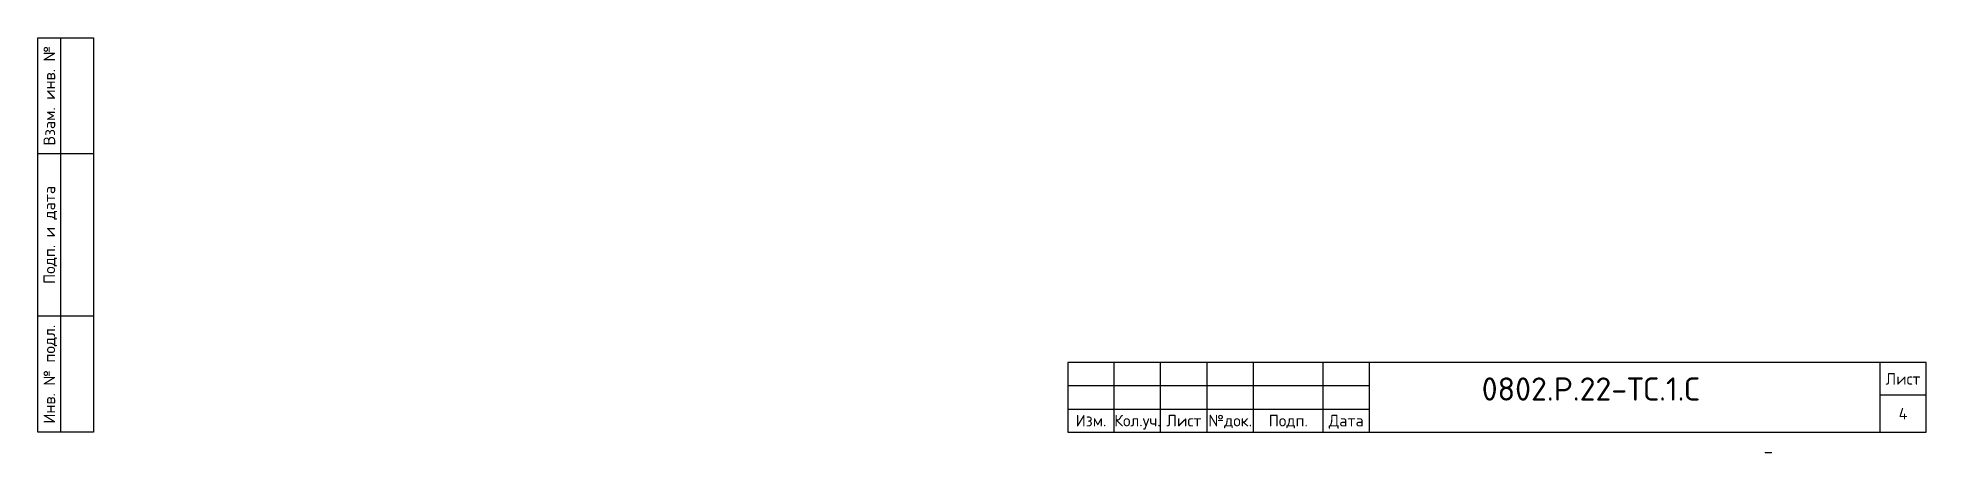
# Model space of a CAD drawing. Header units: metres. Extents: x 1642 to 8476, y 831 to 5441.
# Drawn here: x 7174.5 to 7581.5, y 830.7 to 920.2 of the extents above; entities that cross this region are included whole.
import ezdxf
from ezdxf.enums import TextEntityAlignment as Align

# ---------------------------------------------------------------- set-up
doc = ezdxf.new("R2010")
doc.units = ezdxf.units.M
doc.styles.add('-ISOCPEUR-', font='isocpeur.ttf')

msp = doc.modelspace()

# ---------------------------------------------------------------- texts
at = {"style": '-ISOCPEUR-'}
for s, p in [('Взам. инв. №', (7176.974, 907.722)), ('Подп. и дата', (7176.974, 877.722)), ('Инв. № подл.', (7176.974, 847.722))]:
    msp.add_text(s, height=2.5, rotation=90, dxfattribs=at).set_placement(p, align=Align.MIDDLE_CENTER)
for s, p in [('Лист', (7576.474, 846.722)), ('Изм.', (7401.474, 837.722)), ('Кол.уч.', (7411.474, 837.722)), ('Лист', (7421.474, 837.722)), ('№док.', (7431.474, 837.722)), ('Подп.', (7443.974, 837.722)), ('Дата', (7456.474, 837.722))]:
    msp.add_text(s, height=2.5, dxfattribs=at).set_placement(p, align=Align.MIDDLE_CENTER)
at = {"insert": (7485.671, 847.03), "char_height": 5, "width": 38.55785, "attachment_point": 1, "style": '-ISOCPEUR-'}
msp.add_mtext('0802.Р.22-ТС.1.С', dxfattribs=at)
at = {"style": '-ISOCPEUR-'}
msp.add_attdef('4', text='*', height=2.5, dxfattribs=at).set_placement((7576.474, 839.222), align=Align.MIDDLE_CENTER)
at = {"style": '-ISOCPEUR-', "flags": 8}
msp.add_attdef('_', text='Формат', height=3, dxfattribs=at).set_placement((7547.446, 832.477), align=Align.MIDDLE_CENTER)

# ---------------------------------------------------------------- linework, layer by layer
for p, q in [((7179.474, 835.222), (7179.474, 920.222)), ((7186.474, 895.222), (7174.474, 895.222)), ((7186.474, 860.222), (7174.474, 860.222)), ((7406.474, 835.222), (7406.474, 850.222)), ((7416.474, 835.222), (7416.474, 850.222)), ((7426.474, 835.222), (7426.474, 850.222)), ((7436.474, 835.222), (7436.474, 850.222)), ((7451.474, 835.222), (7451.474, 850.222)), ((7461.474, 835.222), (7461.474, 850.222)), ((7571.474, 850.222), (7571.474, 835.222)), ((7461.474, 845.222), (7396.474, 845.222)), ((7581.474, 843.222), (7571.474, 843.222)), ((7396.474, 840.222), (7461.474, 840.222))]:
    msp.add_line(p, q)
for points in [[(7186.474, 835.222), (7174.474, 835.222), (7174.474, 920.222), (7186.474, 920.222)], [(7396.474, 835.222), (7581.474, 835.222), (7581.474, 850.222), (7396.474, 850.222)]]:
    msp.add_lwpolyline(points, close=True)

msp.set_redraw_order([(e.dxf.handle, doc.entitydb.next_handle()) for e in msp.query("TEXT MTEXT ATTDEF DIMENSION ARC_DIMENSION")])  # texts and dimensions are drawn at this point

doc.saveas('drawing.dxf')
